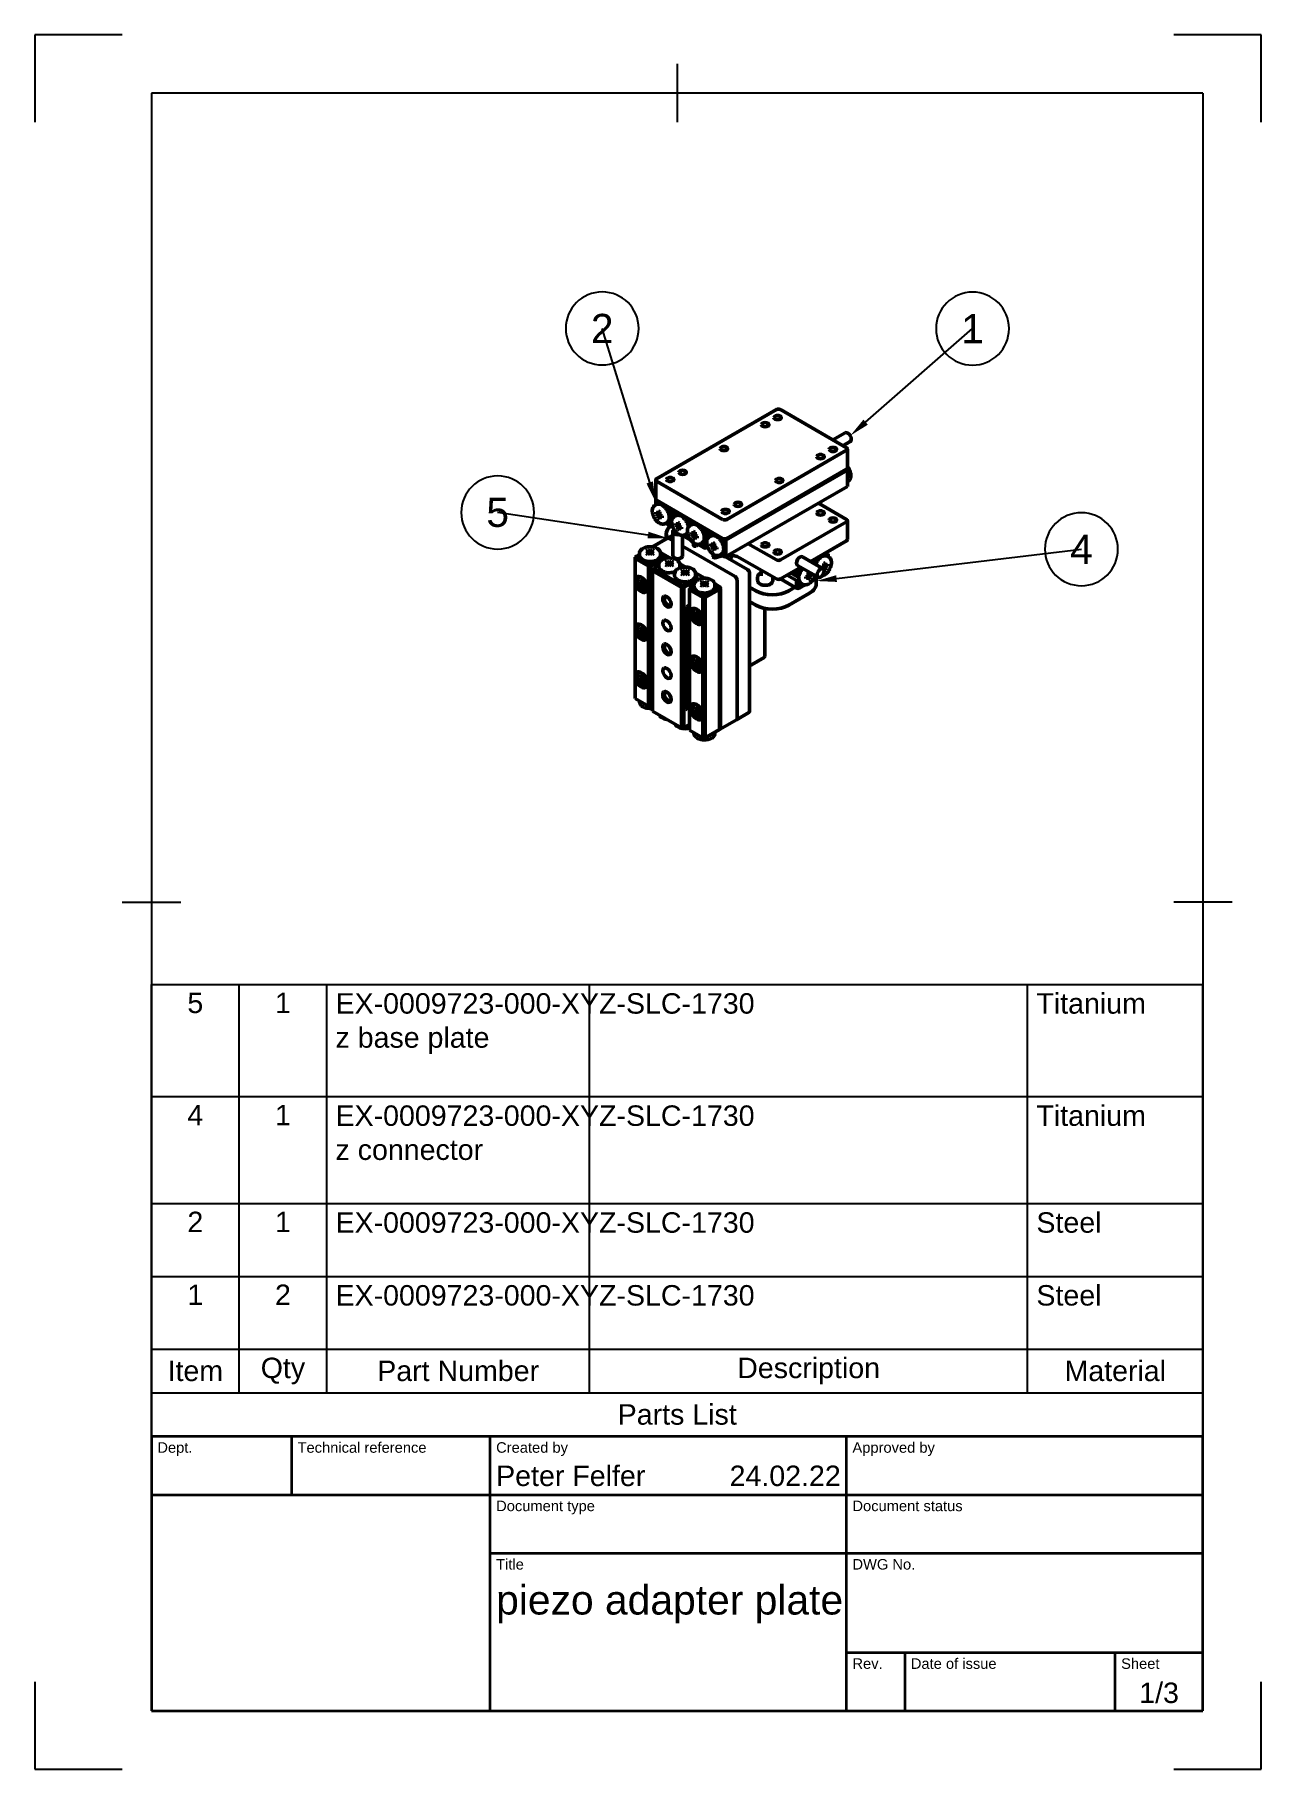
# Model space of a CAD drawing. Header units: millimetres. Extents: x 0 to 210, y 0 to 297.
import ezdxf
from ezdxf import colors
from ezdxf.entities.mleader import LeaderData, LeaderLine
from ezdxf.enums import TextEntityAlignment as Align
from ezdxf.math import Vec2, Vec3

# ---------------------------------------------------------------- set-up
doc = ezdxf.new("R2010")
doc.units = ezdxf.units.MM
doc.header["$LTSCALE"] = 0.75
for name, color, linetype, lineweight in [('Balloons', 7, 'Continuous', 25), ('Border', 7, 'Continuous', 25), ('Parts Lists', 7, 'Continuous', 25), ('TitleBlock', 7, 'Continuous', 35), ('Visible', 7, 'Continuous', 50)]:
    doc.layers.add(name, color=color, linetype=linetype, lineweight=lineweight)
doc.styles.add('FusionTitle', font='arial.ttf')
doc.styles.get("Standard").update_dxf_attribs({"font": 'arial.ttf'})

# ---------------------------------------------------------------- blocks, each defined once
blk = doc.blocks.new('ISO_TITLEBLOCK')
at = {"layer": 'TitleBlock'}
for p, q in [((0, 47), (-180, 47)), ((-180, 47), (-180, 0)), ((-156, 37), (-156, 47)), ((-122, 0), (-122, 47)), ((-61, 0), (-61, 47)), ((0, 0), (0, 47)), ((-180, 37), (0, 37)), ((-122, 27), (0, 27)), ((-61, 10), (0, 10)), ((-51, 0), (-51, 10)), ((-15, 0), (-15, 10)), ((-180, 0), (0, 0))]:
    blk.add_line(p, q, dxfattribs=at)
at = {"layer": 'TitleBlock', "style": 'FusionTitle'}
for s, p in [('Dept.', (-179, 46)), ('Technical reference', (-155, 46)), ('Created by', (-121, 46)), ('Approved by', (-60, 46)), ('Document type', (-121, 36)), ('Document status', (-60, 36)), ('Title', (-121, 26)), ('DWG No.', (-60, 26)), ('Rev.', (-60, 9)), ('Date of issue', (-50, 9)), ('Sheet', (-14, 9))]:
    blk.add_text(s, height=1.8, dxfattribs=at).set_placement(p, align=Align.TOP_LEFT)
for tag, height, p in [('DEPT', 3.5, (-179, 42)), ('TECHNICAL_REFERENCE', 3.5, (-155, 42)), ('CREATED_BY', 3.5, (-121, 42)), ('APPROVED_BY', 3.5, (-60, 42)), ('DOCUMENT_TYPE', 3.5, (-121, 32)), ('DOCUMENT_STATUS', 3.5, (-60, 32)), ('TITLE_1', 5, (-121, 21.5)), ('TITLE_2', 5, (-121, 14)), ('TITLE_3', 5, (-121, 6.5)), ('DATE_OF_ISSUE', 3.5, (-50, 5))]:
    blk.add_attdef(tag, text='', height=height, dxfattribs=at).set_placement(p, align=Align.TOP_LEFT)
for tag, p in [('CREATED_DATE', (-62, 42)), ('APPROVED_DATE', (-0.99, 42))]:
    blk.add_attdef(tag, text='', height=3.5, dxfattribs=at).set_placement(p, align=Align.TOP_RIGHT)
for tag, height, p in [('DRAWING_NUMBER', 5, (-30.5, 19.75)), ('REV', 3.5, (-56, 4.85)), ('SHEET', 3.5, (-7.5, 4.85))]:
    blk.add_attdef(tag, text='', height=height, dxfattribs=at).set_placement(p, align=Align.TOP_CENTER)
blk = doc.blocks.new('ISO_A4(P)_SHEET')
at = {"layer": 'Border'}
for p, q in [((110, 292), (110, 282)), ((200, 287), (20, 287)), ((20, 287), (20, 10)), ((200, 287), (200, 10)), ((15, 148.5), (25, 148.5)), ((205, 148.5), (195, 148.5)), ((20, 10), (200, 10))]:
    blk.add_line(p, q, dxfattribs=at)
at = {"layer": 'Defpoints'}
for p, q in [((15, 297), (0, 297)), ((0, 297), (0, 282)), ((210, 297), (195, 297)), ((210, 282), (210, 297)), ((0, 15), (0, 0)), ((210, 0), (210, 15)), ((0, 0), (15, 0)), ((195, 0), (210, 0))]:
    blk.add_line(p, q, dxfattribs=at)
blk = doc.blocks.new('*T4')
at = {"layer": 'Parts Lists', "color": 0, "linetype": 'ByBlock', "lineweight": -2, "transparency": 16777216}
for p, q in [((0, 77.382515), (180, 77.382515)), ((0, 0), (0, 77.382515)), ((15, 7.466667), (15, 77.382515)), ((30, 7.466667), (30, 77.382515)), ((75, 7.466667), (75, 77.382515)), ((150, 7.466667), (150, 77.382515)), ((180, 0), (180, 77.382515)), ((0, 58.170146), (180, 58.170146)), ((0, 39.872169), (180, 39.872169)), ((0, 27.402751), (180, 27.402751)), ((0, 14.933333), (180, 14.933333)), ((0, 7.466667), (180, 7.466667)), ((0, 0), (180, 0))]:
    blk.add_line(p, q, dxfattribs=at)
at = {"layer": 'Parts Lists', "color": 0, "transparency": 16777216, "char_height": 3.5}
for s, insert, width, attachment_point in [('5', (7.5, 75.982515), 12.2, 2), ('1', (22.5, 75.982515), 12.2, 2), ('EX-0009723-000-XYZ-SLC-1730 z base plate', (31.5, 75.882515), 42, 1), ('Titanium', (151.5, 75.882515), 27, 1), ('4', (7.5, 56.770146), 12.2, 2), ('1', (22.5, 56.770146), 12.2, 2), ('EX-0009723-000-XYZ-SLC-1730 z connector', (31.5, 56.670146), 42, 1), ('Titanium', (151.5, 56.670146), 27, 1), ('2', (7.5, 38.472169), 12.2, 2), ('1', (22.5, 38.472169), 12.2, 2), ('EX-0009723-000-XYZ-SLC-1730', (31.5, 38.372169), 42, 1), ('Steel', (151.5, 38.372169), 27, 1), ('1', (7.5, 26.002751), 12.2, 2), ('2', (22.5, 26.002751), 12.2, 2), ('EX-0009723-000-XYZ-SLC-1730', (31.5, 25.902751), 42, 1), ('Steel', (151.5, 25.902751), 27, 1), ('Item', (7.5, 11.2), 12.2, 5), ('Qty', (22.5, 11.2), 12.2, 5), ('Part Number', (52.5, 11.2), 42.2, 5), ('Description', (112.5, 11.2), 72.2, 5), ('Material', (165, 11.2), 27.2, 5), ('Parts List', (90, 3.733333), 177.2, 5)]:
    blk.add_mtext(s, dxfattribs=dict(at, insert=insert, width=width, attachment_point=attachment_point))
blk = doc.blocks.new('*B6')
at = {"transparency": 16777216}
for start, end in [(90, 270), (270, 90)]:
    blk.add_arc((0, 0), 6.25, start, end, dxfattribs=at)
at = {"transparency": 16777216, "insert": (0, 0), "char_height": 5, "attachment_point": 5}
blk.add_mtext('4', dxfattribs=at)
blk = doc.blocks.new('*B7')
at = {"transparency": 16777216}
for start, end in [(90, 270), (270, 90)]:
    blk.add_arc((0, 0), 6.25, start, end, dxfattribs=at)
at = {"transparency": 16777216, "insert": (0, 0), "char_height": 5, "attachment_point": 5}
blk.add_mtext('1', dxfattribs=at)
blk = doc.blocks.new('*B8')
at = {"transparency": 16777216}
for start, end in [(90, 270), (270, 90)]:
    blk.add_arc((0, 0), 6.25, start, end, dxfattribs=at)
at = {"transparency": 16777216, "insert": (0, 0), "char_height": 5, "attachment_point": 5}
blk.add_mtext('5', dxfattribs=at)
blk = doc.blocks.new('*B9')
at = {"transparency": 16777216}
for start, end in [(90, 270), (270, 90)]:
    blk.add_arc((0, 0), 6.25, start, end, dxfattribs=at)
at = {"transparency": 16777216, "insert": (0, 0), "char_height": 5, "attachment_point": 5}
blk.add_mtext('2', dxfattribs=at)

msp = doc.modelspace()

# ---------------------------------------------------------------- linework, layer by layer
at = {"layer": 'Visible', "extrusion": (0, 0.816497, 0.57735)}
for p, q in [((106.47, 220.96), (126.98, 232.8)), ((127.68, 232.8), (139, 226.27)), ((138.78, 228.84), (136.66, 227.61)), ((139, 225.86), (118.49, 214.02)), ((139.63, 227.37), (138.36, 226.63)), ((139.14, 226.06), (139.14, 222.8)), ((106.32, 220.75), (106.32, 217.49)), ((117.78, 214.02), (106.47, 220.55)), ((118.35, 210.43), (139.14, 222.43)), ((118.49, 210.75), (139, 222.59)), ((139.03, 222.61), (139.14, 222.43)), ((139.11, 222.69), (139.14, 222.67)), ((139.14, 222.67), (139.14, 222.43)), ((139.14, 222.43), (139.14, 219.65)), ((139.3, 220.6), (139.14, 220.51)), ((106.32, 217.48), (106.32, 216.5)), ((106.36, 217.38), (106.33, 217.37)), ((106.33, 217.12), (106.33, 217.37)), ((106.44, 217.31), (106.33, 217.12)), ((106.33, 216.5), (106.33, 217.12)), ((108.59, 215.81), (106.33, 217.12)), ((106.47, 217.28), (117.78, 210.75)), ((139.14, 219.65), (118.35, 207.65)), ((106.17, 216.41), (106.38, 216.54)), ((106.36, 214.9), (106.36, 215.22)), ((106.36, 215.22), (106.75, 215)), ((106.65, 215.06), (106.36, 214.9)), ((106.75, 214.67), (106.36, 214.9)), ((106.75, 215), (106.75, 215.45)), ((106.75, 215.45), (107.04, 215.28)), ((107.04, 215.16), (106.75, 215)), ((107.04, 214.83), (106.75, 214.67)), ((106.75, 214.22), (106.75, 214.67)), ((106.75, 214.22), (107.04, 214.39)), ((107.04, 214.06), (106.75, 214.22)), ((106.82, 215.04), (107.04, 214.92)), ((107.04, 215.28), (107.04, 214.83)), ((107.04, 214.83), (107.42, 214.61)), ((107.32, 214.67), (107.04, 214.51)), ((107.04, 214.51), (107.04, 214.06)), ((107.42, 214.28), (107.04, 214.51)), ((107.11, 214.79), (107.11, 214.55)), ((107.42, 214.61), (107.42, 214.28)), ((108.59, 215.81), (108.7, 216)), ((108.59, 214.72), (108.59, 215.81)), ((109.02, 215.81), (108.59, 215.81)), ((108.59, 213.04), (108.59, 214.01)), ((108.6, 214.68), (109.02, 214.93)), ((109.02, 213.93), (108.62, 214.16)), ((108.63, 214.46), (110, 215.25)), ((109.02, 214.93), (109.02, 215.81)), ((109.79, 215.37), (109.02, 214.93)), ((109.02, 213.93), (109.11, 213.98)), ((109.02, 213.04), (109.02, 213.93)), ((109.5, 214.5), (109.71, 214.62)), ((109.86, 215.16), (109.65, 214.79)), ((109.86, 215.16), (109.65, 215.04)), ((109.65, 214.79), (109.65, 215.04)), ((109.65, 214.79), (109.85, 214.68)), ((109.65, 214.59), (109.65, 214.79)), ((110.01, 215.24), (109.86, 215.16)), ((109.86, 215.16), (114.81, 212.3)), ((139, 214.02), (134.19, 216.79)), ((107.97, 213.3), (108.18, 213.42)), ((108.06, 213.35), (108.59, 213.04)), ((108.13, 211.57), (108.13, 210.65)), ((108.34, 210.78), (109.23, 211.29)), ((108.8, 212.92), (108.59, 213.04)), ((108.59, 213.04), (109.02, 213.04)), ((108.8, 212.92), (109.02, 213.04)), ((109.02, 213.04), (109.11, 213.09)), ((109.23, 211.86), (109.23, 207.77)), ((109.69, 212.98), (109.69, 213.3)), ((109.69, 213.3), (110.08, 213.08)), ((109.97, 213.14), (109.69, 212.98)), ((110.08, 212.75), (109.69, 212.98)), ((110.08, 213.08), (110.08, 213.53)), ((110.08, 213.53), (110.36, 213.37)), ((110.08, 213.08), (110.36, 213.24)), ((110.36, 212.92), (110.08, 212.75)), ((110.08, 212.3), (110.08, 212.75)), ((110.36, 212.47), (110.08, 212.3)), ((110.36, 212.14), (110.08, 212.3)), ((110.15, 213.12), (110.36, 213)), ((110.36, 213.37), (110.36, 212.92)), ((110.36, 212.92), (110.75, 212.69)), ((110.64, 212.75), (110.36, 212.59)), ((110.75, 212.37), (110.36, 212.59)), ((110.36, 212.59), (110.36, 212.14)), ((110.43, 212.88), (110.43, 212.63)), ((110.75, 212.69), (110.75, 212.37)), ((110.93, 211.27), (110.93, 207.77)), ((112.31, 210.48), (110.94, 211.27)), ((111.3, 211.38), (111.51, 211.5)), ((111.56, 213.69), (112.54, 213.13)), ((112.18, 212.94), (112.39, 213.07)), ((112.38, 211.43), (112.38, 211.75)), ((112.38, 211.75), (112.76, 211.53)), ((112.66, 211.59), (112.38, 211.43)), ((112.76, 211.2), (112.38, 211.43)), ((112.76, 211.53), (112.76, 211.98)), ((112.76, 211.98), (113.05, 211.81)), ((113.05, 211.69), (112.76, 211.53)), ((113.05, 211.37), (112.76, 211.2)), ((112.76, 210.75), (112.76, 211.2)), ((113.05, 210.92), (112.76, 210.75)), ((112.83, 211.57), (113.05, 211.45)), ((113.05, 211.81), (113.05, 211.37)), ((113.05, 211.37), (113.44, 211.14)), ((113.33, 211.2), (113.05, 211.04)), ((113.44, 210.81), (113.05, 211.04)), ((113.05, 211.04), (113.05, 210.59)), ((113.12, 211.32), (113.12, 211.08)), ((113.44, 211.14), (113.44, 210.81)), ((114.25, 212.14), (114.6, 211.94)), ((114.6, 211.94), (114.81, 212.3)), ((114.6, 211.94), (114.6, 211.25)), ((115.03, 211.94), (114.6, 211.94)), ((115.03, 211.46), (114.61, 211.21)), ((115.66, 211.58), (114.64, 210.99)), ((114.81, 212.3), (114.96, 212.39)), ((115.03, 211.94), (114.81, 212.3)), ((115.38, 212.14), (115.03, 211.94)), ((115.03, 211.46), (115.03, 211.94)), ((115.03, 211.46), (115.66, 211.82)), ((115.51, 211.03), (115.72, 211.15)), ((115.66, 211.98), (115.66, 211.73)), ((115.66, 211.73), (115.77, 211.92)), ((115.66, 211.12), (115.66, 211.73)), ((115.66, 211.73), (117.93, 210.43)), ((127.68, 207.08), (139, 213.61)), ((139.14, 213.81), (139.14, 210.55)), ((103.01, 207.69), (103.54, 208)), ((103.54, 208.18), (103.54, 207.94)), ((104.67, 208.61), (104.95, 208.77)), ((105.06, 208.39), (104.67, 208.61)), ((104.67, 208.16), (105.06, 208.39)), ((104.95, 208), (104.67, 208.16)), ((104.95, 208.77), (105.34, 208.55)), ((104.95, 208.45), (104.95, 208.77)), ((105.34, 208.22), (104.95, 208)), ((105.06, 208.06), (105.06, 208.39)), ((105.27, 208.18), (105.06, 208.3)), ((105.34, 208.55), (105.73, 208.77)), ((105.34, 208.22), (105.34, 208.55)), ((105.73, 208), (105.34, 208.22)), ((105.62, 208.3), (105.41, 208.18)), ((106.01, 208.61), (105.62, 208.39)), ((105.62, 208.39), (106.01, 208.16)), ((105.62, 208.06), (105.62, 208.39)), ((105.73, 208.77), (106.01, 208.61)), ((105.73, 208.45), (105.73, 208.77)), ((106.01, 208.16), (105.73, 208)), ((108.34, 210.78), (105.77, 209.29)), ((107.12, 208.33), (108.73, 207.41)), ((107.14, 208.18), (107.14, 207.94)), ((107.67, 207.77), (107.14, 208.08)), ((109.23, 210.39), (108.59, 210.75)), ((109.23, 210.39), (108.59, 210.75)), ((119.91, 204.22), (110.93, 209.41)), ((119.91, 204.22), (110.93, 209.41)), ((113.05, 210.59), (112.76, 210.75)), ((112.77, 209.55), (112.77, 210.03)), ((113.65, 209.71), (113.19, 209.45)), ((114.6, 209.16), (113.63, 209.72)), ((113.98, 209.83), (114.19, 209.95)), ((114.6, 210.54), (114.6, 209.16)), ((114.81, 209.04), (114.6, 209.16)), ((115.03, 209.16), (114.6, 209.16)), ((115.03, 210.46), (114.63, 210.69)), ((114.81, 209.04), (115.03, 209.16)), ((115.12, 210.51), (115.03, 210.46)), ((115.03, 210.46), (115.03, 209.16)), ((115.03, 209.16), (115.23, 209.28)), ((115.7, 209.51), (115.7, 209.83)), ((115.7, 209.83), (116.09, 209.61)), ((115.98, 209.67), (115.7, 209.51)), ((116.09, 209.28), (115.7, 209.51)), ((116.09, 209.61), (116.09, 210.06)), ((116.09, 210.06), (116.37, 209.89)), ((116.37, 209.77), (116.09, 209.61)), ((116.37, 209.45), (116.09, 209.28)), ((116.09, 208.83), (116.09, 209.28)), ((116.37, 209), (116.09, 208.83)), ((116.37, 208.67), (116.09, 208.83)), ((116.16, 209.65), (116.37, 209.53)), ((116.16, 207.59), (116.16, 208.06)), ((116.37, 209.89), (116.37, 209.45)), ((116.37, 209.45), (116.76, 209.22)), ((116.37, 209.12), (116.65, 209.28)), ((116.76, 208.89), (116.37, 209.12)), ((116.37, 209.12), (116.37, 208.67)), ((116.44, 209.41), (116.44, 209.16)), ((116.76, 209.22), (116.76, 208.89)), ((117.31, 207.91), (117.52, 208.03)), ((117.93, 207.65), (117.39, 207.96)), ((118.07, 210.67), (117.93, 210.43)), ((117.93, 210.43), (118.35, 210.43)), ((117.93, 209.33), (117.93, 210.43)), ((117.93, 207.65), (117.93, 208.62)), ((118.35, 210.43), (118.21, 210.67)), ((118.35, 207.65), (118.35, 210.43)), ((122.17, 209.85), (126.98, 207.08)), ((132.85, 206.79), (139, 210.34)), ((132.99, 206.71), (135.6, 208.22)), ((135.6, 208.22), (135.46, 208.3)), ((135.82, 208.1), (135.6, 208.22)), ((135.82, 207.85), (135.6, 208.22)), ((135.82, 208.1), (135.82, 207.85)), ((102.79, 207.57), (103.01, 207.69)), ((102.79, 207.32), (103.01, 207.69)), ((102.79, 207.57), (102.79, 207.32)), ((102.79, 207.32), (102.79, 183.32)), ((102.79, 207.32), (105.06, 206.02)), ((103.01, 207.69), (105.27, 206.38)), ((105.06, 206.02), (105.27, 206.38)), ((105.06, 206.02), (105.06, 182.01)), ((105.06, 206.02), (105.48, 206.02)), ((105.27, 206.38), (106.22, 206.93)), ((105.27, 206.38), (105.48, 206.02)), ((105.48, 206.02), (106.25, 206.46)), ((105.48, 206.02), (105.48, 182.01)), ((105.76, 205.2), (105.98, 205.57)), ((105.98, 205.57), (105.76, 205.45)), ((105.76, 205.45), (105.76, 205.2)), ((110.71, 202.34), (105.76, 205.2)), ((105.76, 205.2), (105.76, 181.2)), ((106.86, 206.08), (105.98, 205.57)), ((105.98, 205.57), (110.93, 202.71)), ((106.25, 206.46), (106.25, 206.94)), ((106.25, 206.46), (106.25, 205.73)), ((106.46, 205.85), (106.46, 207.03)), ((106.72, 207.19), (107.11, 206.96)), ((106.84, 207.29), (107.67, 207.77)), ((106.86, 206.26), (106.86, 206.02)), ((107.11, 206.96), (107.89, 207.41)), ((107.11, 206.86), (107.11, 206.96)), ((107.67, 207.77), (107.89, 207.65)), ((107.89, 207.41), (107.67, 207.77)), ((107.89, 207.41), (107.89, 207.65)), ((107.89, 207.3), (107.89, 207.41)), ((107.99, 206.69), (108.27, 206.86)), ((108.38, 206.47), (107.99, 206.69)), ((107.99, 206.24), (108.38, 206.47)), ((108.27, 206.08), (107.99, 206.24)), ((108.27, 206.86), (108.66, 206.63)), ((108.27, 206.53), (108.27, 206.86)), ((108.66, 206.3), (108.27, 206.08)), ((108.38, 206.14), (108.38, 206.47)), ((108.59, 206.26), (108.38, 206.39)), ((108.66, 206.63), (109.05, 206.86)), ((108.66, 206.63), (108.66, 206.3)), ((109.05, 206.08), (108.66, 206.3)), ((108.95, 206.39), (108.73, 206.26)), ((109.34, 206.69), (108.95, 206.47)), ((108.95, 206.47), (109.34, 206.24)), ((108.95, 206.14), (108.95, 206.47)), ((109.05, 206.86), (109.34, 206.69)), ((109.05, 206.53), (109.05, 206.86)), ((109.34, 206.24), (109.05, 206.08)), ((110.51, 205.73), (110.42, 205.78)), ((110.45, 206.42), (111.42, 205.86)), ((110.46, 206.26), (110.46, 206.02)), ((110.68, 205.14), (110.96, 205.3)), ((111.07, 204.92), (110.68, 205.14)), ((110.96, 205.3), (111.35, 205.08)), ((110.96, 204.98), (110.96, 205.3)), ((111.35, 205.08), (111.74, 205.3)), ((111.35, 204.75), (111.35, 205.08)), ((112.02, 205.14), (111.63, 204.92)), ((111.74, 205.3), (112.02, 205.14)), ((111.74, 204.98), (111.74, 205.3)), ((116.82, 207.52), (117.75, 207.75)), ((118.35, 207.65), (117.93, 207.65)), ((117.93, 207.65), (118.14, 207.53)), ((118.14, 207.53), (118.35, 207.65)), ((118.28, 207.61), (122.03, 205.45)), ((119.3, 207.86), (119.3, 207.61)), ((120.68, 207.45), (126.98, 203.81)), ((124.35, 205.33), (124.35, 204.34)), ((127.68, 203.81), (131.15, 205.81)), ((129.67, 204.96), (130.44, 204.52)), ((130.44, 205), (130.09, 205.2)), ((130.65, 205.36), (130.44, 205)), ((130.87, 205), (130.44, 205)), ((130.44, 205), (130.44, 204.52)), ((130.51, 205.45), (130.65, 205.36)), ((134.12, 204.1), (130.58, 206.14)), ((130.65, 205.36), (131.29, 205.73)), ((130.65, 205.36), (130.87, 205)), ((130.87, 205), (131.22, 205.2)), ((130.87, 204.31), (130.87, 205)), ((134.97, 205.57), (131.43, 207.61)), ((132.42, 204.87), (132.6, 204.98)), ((133.41, 206.47), (133.9, 206.75)), ((134.72, 205.75), (135.11, 205.98)), ((134.72, 205.71), (134.72, 205.75)), ((134.83, 205.81), (135.11, 205.65)), ((135.11, 205.65), (134.97, 205.57)), ((135.04, 205.69), (135.04, 205.94)), ((135.11, 206.43), (135.39, 206.59)), ((135.11, 205.98), (135.11, 206.43)), ((135.11, 206.3), (135.39, 206.14)), ((135.11, 206.06), (135.32, 206.18)), ((135.11, 205.98), (135.39, 205.81)), ((135.11, 205.39), (135.11, 205.65)), ((135.11, 205.53), (135.39, 205.36)), ((135.39, 205.36), (135.14, 205.22)), ((135.39, 206.59), (135.39, 206.14)), ((135.39, 206.14), (135.78, 206.36)), ((135.78, 206.04), (135.39, 205.81)), ((135.39, 205.81), (135.39, 205.36)), ((135.5, 206.2), (135.78, 206.04)), ((135.62, 207.74), (135.82, 207.85)), ((135.97, 207.56), (135.76, 207.68)), ((135.78, 206.36), (135.78, 206.04)), ((135.82, 207.85), (135.82, 207.65)), ((103.53, 203.31), (103.59, 203.66)), ((104.39, 203.42), (103.53, 203.31)), ((103.87, 203.05), (103.53, 203.31)), ((103.58, 204.22), (103.56, 204.2)), ((103.59, 203.66), (103.93, 203.4)), ((103.87, 202.57), (104.38, 203.09)), ((103.87, 202.57), (103.93, 202.92)), ((104.2, 202.3), (103.87, 202.57)), ((104.01, 203.42), (104.08, 203.77)), ((104.08, 203.77), (104.41, 203.51)), ((104.26, 202.65), (104.2, 202.3)), ((104.41, 203.51), (104.35, 203.16)), ((104.68, 202.41), (104.35, 202.67)), ((104.41, 203.02), (104.74, 202.76)), ((104.74, 202.76), (104.68, 202.41)), ((104.88, 201.96), (104.86, 201.95)), ((105.59, 202.57), (105.76, 202.67)), ((105.73, 202.49), (105.59, 202.57)), ((105.59, 202.57), (105.59, 185.01)), ((105.76, 202.51), (105.73, 202.49)), ((105.73, 202.49), (105.73, 184.93)), ((109.55, 204.71), (109.55, 204.47)), ((110.68, 204.69), (111.07, 204.92)), ((110.96, 204.53), (110.68, 204.69)), ((110.93, 202.71), (110.71, 202.34)), ((110.71, 178.34), (110.71, 202.34)), ((110.71, 202.34), (111.14, 202.34)), ((110.93, 202.71), (112.23, 203.46)), ((111.14, 202.34), (110.93, 202.71)), ((111.35, 204.75), (110.96, 204.53)), ((111.07, 204.59), (111.07, 204.92)), ((111.28, 204.71), (111.07, 204.83)), ((112.26, 202.99), (111.14, 202.34)), ((111.14, 202.34), (111.14, 178.34)), ((111.74, 204.53), (111.35, 204.75)), ((111.63, 204.83), (111.42, 204.71)), ((111.63, 204.92), (112.02, 204.69)), ((111.63, 204.59), (111.63, 204.92)), ((112.02, 204.69), (111.74, 204.53)), ((112.13, 201.93), (112.34, 202.3)), ((112.34, 202.3), (112.13, 202.18)), ((112.13, 202.18), (112.13, 201.93)), ((112.26, 203.47), (112.26, 202.99)), ((112.26, 202.26), (112.26, 202.99)), ((112.34, 202.3), (112.87, 202.61)), ((114.6, 201), (112.34, 202.3)), ((112.47, 203.57), (112.47, 202.38)), ((113.13, 203.49), (112.73, 203.72)), ((112.85, 203.82), (113.33, 204.1)), ((112.87, 202.79), (112.87, 202.55)), ((113.33, 204.1), (113.11, 204.23)), ((113.54, 203.73), (113.13, 203.49)), ((113.13, 203.49), (113.13, 203.39)), ((113.14, 204.86), (114.74, 203.94)), ((113.15, 204.71), (113.15, 204.47)), ((113.54, 203.98), (113.33, 204.1)), ((113.33, 204.1), (113.54, 203.73)), ((113.54, 203.73), (113.54, 203.98)), ((113.54, 203.69), (113.54, 203.73)), ((114, 203.22), (114.28, 203.38)), ((114.39, 203), (114, 203.22)), ((114, 202.77), (114.39, 203)), ((114.28, 202.61), (114, 202.77)), ((114.28, 203.38), (114.67, 203.16)), ((114.28, 203.06), (114.28, 203.38)), ((114.67, 202.83), (114.28, 202.61)), ((114.39, 202.67), (114.39, 203)), ((114.6, 202.79), (114.39, 202.91)), ((114.67, 203.16), (115.06, 203.38)), ((114.67, 202.83), (114.67, 203.16)), ((115.06, 202.61), (114.67, 202.83)), ((114.96, 202.91), (114.74, 202.79)), ((114.81, 200.63), (117.22, 202.02)), ((115.34, 203.22), (114.96, 203)), ((114.96, 203), (115.34, 202.77)), ((114.96, 202.67), (114.96, 203)), ((115.06, 203.38), (115.34, 203.22)), ((115.06, 203.06), (115.06, 203.38)), ((115.34, 202.77), (115.06, 202.61)), ((116.17, 201.9), (117.01, 202.38)), ((116.46, 202.95), (117.08, 202.59)), ((116.47, 202.79), (116.47, 202.55)), ((116.47, 202.69), (117.01, 202.38)), ((117.01, 202.38), (117.22, 202.02)), ((117.22, 202.26), (117.01, 202.38)), ((117.22, 202.02), (117.22, 202.26)), ((117.22, 202.02), (117.22, 178.01)), ((117.43, 201.98), (117.43, 178.3)), ((120.26, 179.93), (120.26, 203.61)), ((120.26, 179.93), (120.26, 203.61)), ((122.38, 204.83), (122.38, 181.16)), ((122.38, 202.38), (123.44, 201.77)), ((123.77, 204.18), (123.77, 203.53)), ((125.78, 204.5), (125.78, 204.34)), ((126.37, 204.16), (126.37, 203.53)), ((127.68, 203.81), (130.44, 202.22)), ((130.44, 203.52), (128.81, 204.46)), ((129.1, 201.77), (130.16, 202.38)), ((130.83, 204.05), (129.46, 204.84)), ((130.86, 204.27), (130.44, 204.52)), ((130.44, 203.52), (130.84, 203.75)), ((130.44, 203.52), (130.44, 202.22)), ((130.44, 202.22), (130.65, 202.1)), ((130.44, 202.22), (130.87, 202.22)), ((130.87, 202.22), (130.65, 202.1)), ((130.87, 202.22), (130.87, 203.6)), ((131.84, 202.78), (130.87, 202.22)), ((131.49, 202.89), (131.27, 203.01)), ((132.03, 204.2), (132.42, 204.43)), ((132.03, 203.87), (132.03, 204.2)), ((132.42, 204.1), (132.03, 203.87)), ((132.14, 204.26), (132.42, 204.1)), ((132.35, 204.14), (132.35, 204.38)), ((132.42, 204.43), (132.42, 204.87)), ((132.42, 204.75), (132.7, 204.59)), ((132.42, 204.51), (132.63, 204.63)), ((132.42, 204.43), (132.7, 204.26)), ((132.42, 203.65), (132.42, 204.1)), ((132.42, 203.98), (132.7, 203.81)), ((132.7, 203.81), (132.42, 203.65)), ((132.7, 204.91), (132.7, 204.59)), ((132.7, 204.59), (132.99, 204.75)), ((133.09, 204.49), (132.7, 204.26)), ((132.7, 204.26), (132.7, 203.81)), ((132.81, 204.65), (133.09, 204.49)), ((133.09, 204.69), (133.09, 204.49)), ((134.12, 204.1), (133.16, 203.54)), ((133.81, 203.92), (133.81, 203)), ((111.6, 199.1), (112.13, 199.4)), ((111.74, 199.02), (111.6, 199.1)), ((111.6, 199.1), (111.6, 181.54)), ((112.13, 199.24), (111.74, 199.02)), ((111.74, 199.02), (111.74, 181.46)), ((112.13, 201.93), (114.39, 200.63)), ((112.13, 177.93), (112.13, 201.93)), ((114.6, 201), (114.39, 200.63)), ((114.39, 176.62), (114.39, 200.63)), ((114.39, 200.63), (114.81, 200.63)), ((114.6, 201), (115.55, 201.54)), ((114.81, 200.63), (114.6, 201)), ((114.81, 176.62), (114.81, 200.63)), ((123.44, 199.32), (122.38, 199.93)), ((132.63, 201.36), (129.1, 199.32)), ((103.58, 196.05), (103.56, 196.04)), ((113.01, 197.84), (113.07, 198.19)), ((113.87, 197.95), (113.01, 197.84)), ((113.34, 197.58), (113.01, 197.84)), ((113.05, 198.75), (113.03, 198.73)), ((113.07, 198.19), (113.4, 197.93)), ((113.34, 197.1), (113.86, 197.62)), ((113.34, 197.1), (113.4, 197.44)), ((113.67, 196.83), (113.34, 197.1)), ((113.49, 197.95), (113.55, 198.3)), ((113.55, 198.3), (113.88, 198.04)), ((113.74, 197.18), (113.67, 196.83)), ((113.88, 198.04), (113.82, 197.69)), ((114.16, 196.94), (113.82, 197.2)), ((113.88, 197.55), (114.22, 197.29)), ((114.22, 197.29), (114.16, 196.94)), ((114.35, 196.49), (114.33, 196.48)), ((125, 198.76), (125, 190.54)), ((103.53, 195.15), (103.59, 195.5)), ((104.39, 195.26), (103.53, 195.15)), ((103.87, 194.89), (103.53, 195.15)), ((103.59, 195.5), (103.93, 195.24)), ((103.87, 194.4), (104.38, 194.92)), ((103.87, 194.4), (103.93, 194.75)), ((104.2, 194.14), (103.87, 194.4)), ((104.01, 195.26), (104.08, 195.61)), ((104.08, 195.61), (104.41, 195.34)), ((104.26, 194.49), (104.2, 194.14)), ((104.41, 195.34), (104.35, 194.99)), ((104.68, 194.24), (104.35, 194.51)), ((104.41, 194.86), (104.74, 194.6)), ((104.74, 194.6), (104.68, 194.24)), ((104.88, 193.8), (104.86, 193.79)), ((113.05, 190.58), (113.03, 190.57)), ((113.49, 189.79), (113.55, 190.14)), ((113.55, 190.14), (113.88, 189.87)), ((124.86, 190.34), (122.73, 189.12)), ((103.53, 186.98), (103.59, 187.33)), ((103.58, 187.89), (103.56, 187.87)), ((103.59, 187.33), (103.93, 187.07)), ((104.01, 187.09), (104.08, 187.44)), ((104.08, 187.44), (104.41, 187.18)), ((104.41, 187.18), (104.35, 186.83)), ((113.01, 189.68), (113.07, 190.03)), ((113.87, 189.79), (113.01, 189.68)), ((113.34, 189.42), (113.01, 189.68)), ((113.07, 190.03), (113.4, 189.77)), ((113.34, 188.93), (113.86, 189.45)), ((113.34, 188.93), (113.4, 189.28)), ((113.67, 188.67), (113.34, 188.93)), ((113.74, 189.02), (113.67, 188.67)), ((113.88, 189.87), (113.82, 189.52)), ((114.16, 188.77), (113.82, 189.04)), ((113.88, 189.39), (114.22, 189.12)), ((114.22, 189.12), (114.16, 188.77)), ((114.35, 188.33), (114.33, 188.32)), ((104.39, 187.09), (103.53, 186.98)), ((103.87, 186.72), (103.53, 186.98)), ((103.87, 186.24), (104.38, 186.76)), ((103.87, 186.24), (103.93, 186.59)), ((104.2, 185.97), (103.87, 186.24)), ((104.26, 186.32), (104.2, 185.97)), ((104.68, 186.08), (104.35, 186.34)), ((104.41, 186.69), (104.74, 186.43)), ((104.74, 186.43), (104.68, 186.08)), ((104.88, 185.63), (104.86, 185.62)), ((105.59, 185.01), (105.73, 184.93)), ((105.73, 184.93), (105.76, 184.95)), ((105.06, 182.01), (102.79, 183.32)), ((103.54, 182.79), (103.54, 182.89)), ((105.48, 182.01), (105.06, 182.01)), ((105.06, 182.01), (105.27, 181.89)), ((105.27, 181.89), (105.48, 182.01)), ((105.48, 182.01), (105.76, 182.18)), ((105.76, 181.2), (110.71, 178.34)), ((111.6, 181.54), (111.74, 181.46)), ((111.74, 181.46), (112.13, 181.69)), ((113.01, 181.51), (113.07, 181.86)), ((113.87, 181.62), (113.01, 181.51)), ((113.34, 181.25), (113.01, 181.51)), ((113.05, 182.42), (113.03, 182.4)), ((113.07, 181.86), (113.4, 181.6)), ((113.34, 180.77), (113.86, 181.29)), ((113.49, 181.62), (113.55, 181.97)), ((113.55, 181.97), (113.88, 181.71)), ((113.88, 181.71), (113.82, 181.36)), ((113.88, 181.22), (114.22, 180.96)), ((111.14, 178.34), (110.71, 178.34)), ((110.93, 178.22), (110.71, 178.34)), ((111.14, 178.34), (110.93, 178.22)), ((112.13, 178.91), (111.14, 178.34)), ((113.34, 180.77), (113.4, 181.11)), ((113.67, 180.5), (113.34, 180.77)), ((113.74, 180.85), (113.67, 180.5)), ((114.16, 180.61), (113.82, 180.87)), ((114.22, 180.96), (114.16, 180.61)), ((114.35, 180.16), (114.33, 180.15)), ((120.16, 179.7), (117.33, 178.07)), ((120.16, 179.7), (122.28, 180.93)), ((114.39, 176.62), (112.13, 177.93)), ((112.87, 177.4), (112.87, 177.5)), ((114.81, 176.62), (114.39, 176.62)), ((114.39, 176.62), (114.6, 176.5)), ((114.81, 176.62), (114.6, 176.5)), ((117.22, 178.01), (114.81, 176.62)), ((116.47, 177.4), (116.47, 177.58))]:
    msp.add_line(p, q, dxfattribs=at)
at = {"layer": 'Visible', "extrusion": (3e-16, 0, -1)}
msp.add_arc((-111.09, 212.2), 0.814, 215.3305, 239.5222, dxfattribs=at)
at = {"layer": 'Visible', "extrusion": (2e-16, 2e-16, -1)}
msp.add_arc((-109.65, 206.03), 0.817, 180.5185, 204.6288, dxfattribs=at)
at = {"layer": 'Visible', "extrusion": (2e-16, 1e-16, -1)}
for centre, major_axis in [((127.19, 231.45), (-0.625, 0)), ((136.66, 225.98), (-0.625, 0)), ((118.28, 215.37), (-0.626, 0))]:
    msp.add_ellipse(centre, major_axis=major_axis, ratio=0.57735, dxfattribs=at)
at = {"layer": 'Visible'}
for centre, major_axis, start_param, end_param in [((127.33, 232.59), (-0.5, 0), 3.926991, 5.497787), ((139.21, 228.1), (-0.425, 0.736), 3.141593, 6.283185), ((138.64, 226.06), (-0.5, 0), 2.356194, 3.926991), ((138.64, 222.8), (-0.5, 0), 2.356194, 3.141593), ((106.82, 217.49), (-0.5, 0), 0, 0.785398), ((113.02, 209.55), (0.25, 0), 3.141593, 5.497787), ((118.14, 210.96), (0.5, 0), 3.926991, 5.497787), ((138.64, 210.55), (-0.5, 0), 2.356194, 3.141593), ((116.41, 207.59), (-0.25, 0), 0, 1.846159), ((115.66, 209.12), (-3, 0), 1.846159, 1.968276), ((118.85, 206.38), (-2.6, 0), 3.926991, 4.746048), ((122.03, 205.04), (-0.25, 0.433), 3.926991, 5.497787), ((103.85, 202.87), (-0.75, 1.3), 1.570796326794771, 7.853981633974357), ((127.33, 204.02), (0.5, 0), 3.926991, 5.497787), ((108.38, 200.02), (-0.413, 0.714), -0.670524, 3.812117), ((126.27, 200.96), (-4, 0), 0.785398, 2.356194), ((103.85, 194.71), (-0.75, 1.3), 1.570796326796741, 7.853981633976328), ((113.33, 197.4), (-0.75, 1.3), 1.570796326798209, 7.853981633977795), ((108.38, 191.85), (-0.412, 0.714), -0.670524, 3.812117), ((113.33, 189.24), (-0.75, 1.3), 1.570796326797461, 7.853981633977047), ((124.5, 190.54), (-0.5, 0), 2.356194, 3.141593), ((103.85, 186.54), (-0.75, 1.3), 1.570796326796053, 7.85398163397564), ((122.38, 189.32), (0.5, 0), 4.712389, 5.497787), ((108.38, 183.69), (-0.412, 0.714), -0.670524, 3.812117), ((113.33, 181.07), (-0.75, 1.3), 1.570796326795941, 7.853981633975527), ((119.91, 180.13), (-0.25, 0.433), 3.141593, 3.926991), ((122.03, 181.36), (-0.25, 0.433), 3.141593, 3.926991)]:
    msp.add_ellipse(centre, major_axis=major_axis, ratio=0.57735, start_param=start_param, end_param=end_param, dxfattribs=at)
at = {"layer": 'Visible', "extrusion": (3e-16, 0, -1)}
for centre in [(125.07, 230.23), (118, 226.14), (134.54, 224.76), (110.93, 222.06), (127.47, 220.67), (120.4, 216.59)]:
    msp.add_ellipse(centre, major_axis=(0.625, 0), ratio=0.57735, start_param=3.141593, end_param=9.424778, dxfattribs=at)
at = {"layer": 'Visible', "extrusion": (1e-16, 0, -1)}
for centre, start_param, end_param in [((106.82, 220.75), -0.785398, 0.785398), ((118.14, 214.22), 3.926991, 5.497787)]:
    msp.add_ellipse(centre, major_axis=(-0.5, 0), ratio=0.57735, start_param=start_param, end_param=end_param, dxfattribs=at)
at = {"layer": 'Visible', "extrusion": (2e-16, 1e-16, -1)}
for centre, major_axis, start_param, end_param in [((108.8, 220.84), (0.626, 0), 3.141593, 9.424778), ((134.54, 215.12), (0.625, 0), 3.141593, 9.424778), ((112.13, 211.57), (-4, 0), -0.344473, 0.71629), ((125.07, 209.65), (0.625, 0), 3.141593, 9.424778)]:
    msp.add_ellipse(centre, major_axis=major_axis, ratio=0.57735, start_param=start_param, end_param=end_param, dxfattribs=at)
at = {"layer": 'Visible', "extrusion": (2e-16, -2e-16, -1)}
msp.add_ellipse((136.66, 213.9), major_axis=(-0.626, 0), ratio=0.57735, dxfattribs=at)
at = {"layer": 'Visible', "extrusion": (2e-16, -1e-16, -1)}
for centre, major_axis, start_param, end_param in [((138.64, 213.81), (-0.5, 0), 2.356194, 3.926991), ((108.59, 210.34), (-0.25, 0.433), 0, 0.785398), ((108.59, 210.34), (-0.25, 0.433), 0, 0.785398), ((104.14, 203.04), (-0.211, 0.365), -1.570796, -1.210126), ((104.14, 203.04), (-0.211, 0.365), 1.570796, 1.931466), ((117.08, 202.18), (-0.25, 0.433), 0.785398, 2.356194), ((119.91, 203.81), (-0.25, 0.433), 0.785398, 2.356194), ((119.91, 203.81), (-0.25, 0.433), 0.785398, 2.356194), ((113.61, 197.57), (-0.211, 0.365), 4.712389, 5.073059), ((113.61, 197.57), (-0.211, 0.365), 1.570796, 1.931466), ((104.14, 194.87), (-0.211, 0.365), -1.570796, -1.210126), ((104.14, 194.87), (-0.211, 0.365), 1.570796, 1.931466), ((113.61, 189.4), (-0.211, 0.365), -1.570796, -1.210126), ((113.61, 189.4), (-0.211, 0.365), 1.570796, 1.931466), ((104.14, 186.71), (-0.211, 0.365), 4.712389, 5.073059), ((104.14, 186.71), (-0.211, 0.365), 1.570796, 1.931466), ((113.61, 181.24), (-0.211, 0.365), -1.570796, -1.210126), ((113.61, 181.24), (-0.211, 0.365), 1.570796, 1.931466), ((117.08, 178.5), (-0.25, 0.433), 2.356194, 3.515474), ((119.91, 180.13), (-0.25, 0.433), 2.356194, 3.141593)]:
    msp.add_ellipse(centre, major_axis=major_axis, ratio=0.57735, start_param=start_param, end_param=end_param, dxfattribs=at)
at = {"layer": 'Visible', "extrusion": (3e-16, -1e-16, -1)}
for centre, start_param, end_param in [((110.08, 211.86), 4.347372, 7.10284), ((110.08, 207.77), 3.141593, 6.283185)]:
    msp.add_ellipse(centre, major_axis=(-0.85, 0), ratio=0.57735, start_param=start_param, end_param=end_param, dxfattribs=at)
at = {"layer": 'Visible', "extrusion": (3e-16, 4e-16, -1)}
msp.add_ellipse((127.19, 208.43), major_axis=(-0.626, 0), ratio=0.57735, dxfattribs=at)
at = {"layer": 'Visible', "extrusion": (2e-16, -3e-16, -1)}
msp.add_ellipse((127.33, 207.28), major_axis=(-0.5, 0), ratio=0.57735, start_param=3.926991, end_param=5.497787, dxfattribs=at)
at = {"layer": 'Visible', "extrusion": (3e-16, -2e-16, -1)}
msp.add_ellipse((131.01, 206.87), major_axis=(0.425, 0.736), ratio=0.57735, start_param=3.141593, end_param=6.283185, dxfattribs=at)
at = {"layer": 'Visible', "extrusion": (4e-16, -1e-16, -1)}
msp.add_ellipse((134.54, 204.83), major_axis=(0.425, 0.736), ratio=0.57735, start_param=1.570796326794295, end_param=7.853981633973882, dxfattribs=at)
at = {"layer": 'Visible', "extrusion": (2e-16, -2e-16, -1)}
for centre, start_param, end_param in [((104.14, 203.04), 0, 0.36067), ((104.14, 203.04), 3.141593, 3.502262), ((113.61, 197.57), 0, 0.36067), ((113.61, 197.57), 3.141593, 3.502262), ((104.14, 194.87), 0, 0.36067), ((104.14, 194.87), 3.141593, 3.502262), ((113.61, 189.4), 0, 0.36067), ((113.61, 189.4), 3.141593, 3.502262), ((104.14, 186.71), 0, 0.36067), ((104.14, 186.71), 3.141593, 3.502262), ((113.61, 181.24), 0, 0.36067), ((113.61, 181.24), 3.141593, 3.502262)]:
    msp.add_ellipse(centre, major_axis=(-0.211, 0.365), ratio=0.57735, start_param=start_param, end_param=end_param, dxfattribs=at)
at = {"layer": 'Visible', "extrusion": (3e-16, 1e-16, -1)}
msp.add_ellipse((129.81, 203), major_axis=(4, 0), ratio=0.57735, start_param=0, end_param=0.785398, dxfattribs=at)
at = {"layer": 'Visible', "extrusion": (2e-16, -1e-16, -1)}
for centre in [(108.24, 199.94), (108.24, 183.61)]:
    msp.add_ellipse(centre, major_axis=(-0.513, 0.888), ratio=0.57735, dxfattribs=at)
at = {"layer": 'Visible', "extrusion": (3e-16, 3e-16, -1)}
msp.add_ellipse((126.27, 203.4), major_axis=(4, 0), ratio=0.57735, start_param=0.785398, end_param=2.356194, dxfattribs=at)
at = {"layer": 'Visible', "extrusion": (5e-16, 1e-16, -1)}
for centre in [(108.24, 195.85), (108.24, 187.69)]:
    msp.add_ellipse(centre, major_axis=(-0.5, 0.866), ratio=0.57735, dxfattribs=at)
at = {"layer": 'Visible', "extrusion": (3e-16, -1e-16, -1)}
msp.add_ellipse((108.24, 191.77), major_axis=(-0.512, 0.888), ratio=0.57735, dxfattribs=at)
at = {"layer": 'Visible', "extrusion": (-1.2637e-12, 6.533e-13, -1)}
msp.add_open_spline([(139.3, 220.6), (139.39, 220.66), (139.48, 220.74), (139.62, 220.93), (139.67, 221.05), (139.74, 221.32), (139.75, 221.48), (139.73, 221.82), (139.69, 222), (139.58, 222.35), (139.5, 222.53), (139.33, 222.84), (139.24, 222.97), (139.14, 223.09)], degree=3, knots=[2.356194, 2.356194, 2.356194, 2.356194, 2.611414, 2.611414, 2.891384, 2.891384, 3.217922, 3.217922, 3.561746, 3.561746, 3.902875, 3.902875, 4.18435, 4.18435, 4.18435, 4.18435], dxfattribs=at)
at = {"layer": 'Visible'}
for points, knots in [([(107.97, 213.3), (107.87, 213.24), (107.76, 213.21), (107.53, 213.18), (107.4, 213.2), (107.13, 213.27), (106.99, 213.34), (106.7, 213.53), (106.57, 213.65), (106.31, 213.93), (106.2, 214.08), (106, 214.41), (105.92, 214.59), (105.8, 214.94), (105.75, 215.12), (105.72, 215.47), (105.72, 215.64), (105.79, 215.94), (105.85, 216.08), (106, 216.29), (106.08, 216.36), (106.17, 216.41)], [0.785398, 0.785398, 0.785398, 0.785398, 1.040618, 1.040618, 1.320588, 1.320588, 1.647126, 1.647126, 1.99095, 1.99095, 2.332079, 2.332079, 2.67105, 2.67105, 3.011655, 3.011655, 3.355535, 3.355535, 3.686161, 3.686161, 3.926991, 3.926991, 3.926991, 3.926991]), ([(111.3, 211.38), (111.2, 211.32), (111.09, 211.29), (110.85, 211.26), (110.72, 211.28), (110.45, 211.35), (110.31, 211.42), (110.03, 211.61), (109.89, 211.73), (109.64, 212.01), (109.52, 212.16), (109.33, 212.49), (109.24, 212.67), (109.12, 213.02), (109.08, 213.2), (109.04, 213.55), (109.05, 213.72), (109.11, 214.03), (109.17, 214.17), (109.32, 214.37), (109.4, 214.44), (109.5, 214.5)], [3.926991, 3.926991, 3.926991, 3.926991, 4.182211, 4.182211, 4.46218, 4.46218, 4.788718, 4.788718, 5.132543, 5.132543, 5.473672, 5.473672, 5.812642, 5.812642, 6.153248, 6.153248, 6.497128, 6.497128, 6.827754, 6.827754, 7.068583, 7.068583, 7.068583, 7.068583]), ([(109.71, 214.62), (109.81, 214.68), (109.92, 214.71), (110.15, 214.73), (110.28, 214.72), (110.55, 214.64), (110.69, 214.57), (110.97, 214.39), (111.11, 214.26), (111.36, 213.99), (111.48, 213.83), (111.68, 213.5), (111.76, 213.33), (111.87, 213.01), (111.91, 212.86), (111.93, 212.71)], [0.785398, 0.785398, 0.785398, 0.785398, 1.040618, 1.040618, 1.320588, 1.320588, 1.647126, 1.647126, 1.99095, 1.99095, 2.332079, 2.332079, 2.67105, 2.67105, 2.952231, 2.952231, 2.952231, 2.952231]), ([(113.98, 209.83), (113.88, 209.77), (113.77, 209.74), (113.54, 209.71), (113.41, 209.73), (113.14, 209.8), (113, 209.87), (112.72, 210.06), (112.58, 210.18), (112.32, 210.46), (112.21, 210.61), (112.01, 210.94), (111.93, 211.12), (111.81, 211.47), (111.77, 211.65), (111.73, 212), (111.73, 212.17), (111.8, 212.48), (111.86, 212.62), (112.01, 212.82), (112.09, 212.89), (112.18, 212.94)], [3.926991, 3.926991, 3.926991, 3.926991, 4.182211, 4.182211, 4.46218, 4.46218, 4.788718, 4.788718, 5.132543, 5.132543, 5.473672, 5.473672, 5.812642, 5.812642, 6.153248, 6.153248, 6.497128, 6.497128, 6.827754, 6.827754, 7.068583, 7.068583, 7.068583, 7.068583]), ([(117.31, 207.91), (117.21, 207.85), (117.1, 207.82), (116.86, 207.79), (116.73, 207.81), (116.46, 207.88), (116.32, 207.95), (116.04, 208.14), (115.9, 208.26), (115.65, 208.54), (115.53, 208.69), (115.34, 209.02), (115.25, 209.2), (115.13, 209.55), (115.09, 209.73), (115.05, 210.08), (115.06, 210.25), (115.12, 210.56), (115.18, 210.7), (115.33, 210.9), (115.41, 210.97), (115.51, 211.03)], [3.926991, 3.926991, 3.926991, 3.926991, 4.182211, 4.182211, 4.46218, 4.46218, 4.788718, 4.788718, 5.132543, 5.132543, 5.473672, 5.473672, 5.812642, 5.812642, 6.153248, 6.153248, 6.497128, 6.497128, 6.827754, 6.827754, 7.068583, 7.068583, 7.068583, 7.068583]), ([(103.54, 208.18), (103.54, 208.29), (103.57, 208.41), (103.66, 208.62), (103.74, 208.73), (103.94, 208.92), (104.07, 209.01), (104.37, 209.16), (104.55, 209.22), (104.91, 209.3), (105.11, 209.32), (105.49, 209.33), (105.68, 209.31), (106.05, 209.24), (106.23, 209.19), (106.55, 209.05), (106.69, 208.96), (106.92, 208.75), (107.02, 208.63), (107.12, 208.39), (107.14, 208.29), (107.14, 208.18)], [2.356194, 2.356194, 2.356194, 2.356194, 2.611414, 2.611414, 2.891384, 2.891384, 3.217922, 3.217922, 3.561746, 3.561746, 3.902875, 3.902875, 4.241846, 4.241846, 4.582452, 4.582452, 4.926331, 4.926331, 5.256957, 5.256957, 5.497787, 5.497787, 5.497787, 5.497787]), ([(107.14, 207.94), (107.14, 207.82), (107.11, 207.71), (107.02, 207.49), (106.94, 207.39), (106.74, 207.2), (106.61, 207.11), (106.3, 206.96), (106.13, 206.9), (105.76, 206.82), (105.57, 206.79), (105.19, 206.79), (105, 206.81), (104.63, 206.87), (104.45, 206.93), (104.13, 207.07), (103.99, 207.16), (103.75, 207.37), (103.66, 207.49), (103.56, 207.72), (103.54, 207.83), (103.54, 207.94)], [5.497787, 5.497787, 5.497787, 5.497787, 5.753007, 5.753007, 6.032977, 6.032977, 6.359515, 6.359515, 6.703339, 6.703339, 7.044468, 7.044468, 7.383439, 7.383439, 7.724044, 7.724044, 8.067924, 8.067924, 8.39855, 8.39855, 8.63938, 8.63938, 8.63938, 8.63938]), ([(106.86, 206.26), (106.86, 206.38), (106.89, 206.49), (106.99, 206.71), (107.06, 206.81), (107.26, 207), (107.4, 207.09), (107.7, 207.24), (107.87, 207.3), (108.24, 207.38), (108.43, 207.41), (108.81, 207.41), (109.01, 207.39), (109.37, 207.33), (109.55, 207.27), (109.87, 207.13), (110.01, 207.04), (110.25, 206.83), (110.34, 206.71), (110.44, 206.48), (110.46, 206.37), (110.46, 206.26)], [2.356194, 2.356194, 2.356194, 2.356194, 2.611414, 2.611414, 2.891384, 2.891384, 3.217922, 3.217922, 3.561746, 3.561746, 3.902875, 3.902875, 4.241846, 4.241846, 4.582452, 4.582452, 4.926331, 4.926331, 5.256957, 5.256957, 5.497787, 5.497787, 5.497787, 5.497787]), ([(109.62, 205.04), (109.51, 205), (109.39, 204.97), (109.09, 204.9), (108.9, 204.88), (108.51, 204.87), (108.32, 204.89), (107.95, 204.96), (107.78, 205.01), (107.46, 205.15), (107.31, 205.24), (107.08, 205.45), (106.99, 205.57), (106.89, 205.81), (106.86, 205.91), (106.86, 206.02)], [6.472547, 6.472547, 6.472547, 6.472547, 6.703339, 6.703339, 7.044468, 7.044468, 7.383439, 7.383439, 7.724044, 7.724044, 8.067924, 8.067924, 8.39855, 8.39855, 8.63938, 8.63938, 8.63938, 8.63938]), ([(109.55, 204.71), (109.55, 204.82), (109.58, 204.94), (109.67, 205.15), (109.75, 205.26), (109.95, 205.45), (110.08, 205.54), (110.39, 205.69), (110.56, 205.75), (110.92, 205.83), (111.12, 205.85), (111.5, 205.86), (111.69, 205.84), (112.06, 205.77), (112.24, 205.72), (112.56, 205.58), (112.7, 205.49), (112.94, 205.28), (113.03, 205.16), (113.13, 204.92), (113.15, 204.82), (113.15, 204.71)], [2.356194, 2.356194, 2.356194, 2.356194, 2.611414, 2.611414, 2.891384, 2.891384, 3.217922, 3.217922, 3.561746, 3.561746, 3.902875, 3.902875, 4.241846, 4.241846, 4.582452, 4.582452, 4.926331, 4.926331, 5.256957, 5.256957, 5.497787, 5.497787, 5.497787, 5.497787]), ([(131.27, 203.01), (131.18, 203.07), (131.09, 203.14), (130.95, 203.34), (130.9, 203.45), (130.83, 203.73), (130.82, 203.89), (130.84, 204.22), (130.88, 204.4), (130.99, 204.76), (131.07, 204.94), (131.26, 205.27), (131.37, 205.43), (131.5, 205.58), (131.5, 205.59), (131.51, 205.6)], [5.497787, 5.497787, 5.497787, 5.497787, 5.753007, 5.753007, 6.032977, 6.032977, 6.359515, 6.359515, 6.703339, 6.703339, 7.044468, 7.044468, 7.383439, 7.383439, 7.406901, 7.406901, 7.406901, 7.406901]), ([(133.69, 206.31), (133.73, 206.43), (133.79, 206.54), (133.94, 206.82), (134.05, 206.98), (134.3, 207.27), (134.43, 207.39), (134.71, 207.6), (134.86, 207.68), (135.16, 207.78), (135.31, 207.8), (135.57, 207.77), (135.67, 207.73), (135.76, 207.68)], [6.816854, 6.816854, 6.816854, 6.816854, 7.044468, 7.044468, 7.383439, 7.383439, 7.724044, 7.724044, 8.067924, 8.067924, 8.39855, 8.39855, 8.63938, 8.63938, 8.63938, 8.63938]), ([(103.56, 204.2), (103.49, 204.16), (103.43, 204.11), (103.33, 203.96), (103.3, 203.87), (103.26, 203.67), (103.25, 203.56), (103.28, 203.31), (103.31, 203.18), (103.39, 202.93), (103.45, 202.8), (103.59, 202.56), (103.67, 202.45), (103.85, 202.25), (103.94, 202.16), (104.14, 202.01), (104.25, 201.96), (104.45, 201.89), (104.56, 201.88), (104.73, 201.89), (104.8, 201.92), (104.86, 201.95)], [2.536529, 2.536529, 2.536529, 2.536529, 2.815499, 2.815499, 3.115504, 3.115504, 3.443284, 3.443284, 3.776356, 3.776356, 4.107389, 4.107389, 4.437408, 4.437408, 4.768436, 4.768436, 5.101499, 5.101499, 5.429162, 5.429162, 5.678122, 5.678122, 5.678122, 5.678122]), ([(113.15, 204.47), (113.15, 204.35), (113.12, 204.24), (113.03, 204.02), (112.95, 203.92), (112.75, 203.73), (112.62, 203.64), (112.32, 203.49), (112.14, 203.43), (111.78, 203.35), (111.58, 203.32), (111.2, 203.32), (111.01, 203.34), (110.64, 203.41), (110.46, 203.46), (110.14, 203.6), (110, 203.69), (109.76, 203.9), (109.67, 204.02), (109.57, 204.25), (109.55, 204.36), (109.55, 204.47)], [5.497787, 5.497787, 5.497787, 5.497787, 5.753007, 5.753007, 6.032977, 6.032977, 6.359515, 6.359515, 6.703339, 6.703339, 7.044468, 7.044468, 7.383439, 7.383439, 7.724044, 7.724044, 8.067924, 8.067924, 8.39855, 8.39855, 8.63938, 8.63938, 8.63938, 8.63938]), ([(112.87, 202.79), (112.87, 202.91), (112.9, 203.02), (113, 203.23), (113.07, 203.34), (113.27, 203.53), (113.41, 203.62), (113.71, 203.77), (113.88, 203.83), (114.25, 203.91), (114.44, 203.93), (114.82, 203.94), (115.02, 203.92), (115.38, 203.85), (115.56, 203.8), (115.88, 203.66), (116.02, 203.57), (116.26, 203.36), (116.35, 203.24), (116.45, 203.01), (116.47, 202.9), (116.47, 202.79)], [5.497787, 5.497787, 5.497787, 5.497787, 5.753007, 5.753007, 6.032977, 6.032977, 6.359515, 6.359515, 6.703339, 6.703339, 7.044468, 7.044468, 7.383439, 7.383439, 7.724044, 7.724044, 8.067924, 8.067924, 8.39855, 8.39855, 8.63938, 8.63938, 8.63938, 8.63938]), ([(116.47, 202.55), (116.47, 202.43), (116.45, 202.32), (116.35, 202.1), (116.27, 202), (116.07, 201.81), (115.94, 201.72), (115.64, 201.57), (115.46, 201.51), (115.1, 201.43), (114.91, 201.41), (114.52, 201.4), (114.33, 201.42), (113.96, 201.49), (113.79, 201.54), (113.47, 201.68), (113.32, 201.77), (113.09, 201.98), (113, 202.1), (112.9, 202.33), (112.87, 202.44), (112.87, 202.55)], [2.356194, 2.356194, 2.356194, 2.356194, 2.611414, 2.611414, 2.891384, 2.891384, 3.217922, 3.217922, 3.561746, 3.561746, 3.902875, 3.902875, 4.241846, 4.241846, 4.582452, 4.582452, 4.926331, 4.926331, 5.256957, 5.256957, 5.497787, 5.497787, 5.497787, 5.497787]), ([(123.77, 204.18), (123.77, 204.26), (123.79, 204.34), (123.86, 204.5), (123.92, 204.57), (124.08, 204.71), (124.18, 204.77), (124.31, 204.83), (124.33, 204.84), (124.35, 204.84)], [3.9114827, 3.9114827, 3.9114827, 3.9114827, 4.1904522, 4.1904522, 4.4904574, 4.4904574, 4.8182372, 4.8182372, 4.8816249, 4.8816249, 4.8816249, 4.8816249]), ([(126.37, 203.53), (126.37, 203.45), (126.35, 203.37), (126.27, 203.21), (126.21, 203.14), (126.06, 203), (125.96, 202.94), (125.74, 202.84), (125.61, 202.8), (125.35, 202.75), (125.21, 202.73), (124.93, 202.73), (124.79, 202.75), (124.53, 202.8), (124.4, 202.84), (124.18, 202.94), (124.08, 203), (123.92, 203.15), (123.85, 203.23), (123.78, 203.38), (123.77, 203.46), (123.77, 203.53)], [0.76989, 0.76989, 0.76989, 0.76989, 1.04886, 1.04886, 1.348865, 1.348865, 1.676645, 1.676645, 2.009717, 2.009717, 2.340749, 2.340749, 2.670769, 2.670769, 3.001796, 3.001796, 3.334859, 3.334859, 3.662522, 3.662522, 3.911483, 3.911483, 3.911483, 3.911483]), ([(133.61, 204.39), (133.56, 204.23), (133.48, 204.06), (133.3, 203.74), (133.19, 203.58), (132.95, 203.3), (132.82, 203.17), (132.53, 202.97), (132.38, 202.89), (132.08, 202.79), (131.93, 202.77), (131.68, 202.8), (131.58, 202.83), (131.49, 202.89)], [3.588673, 3.588673, 3.588673, 3.588673, 3.902875, 3.902875, 4.241846, 4.241846, 4.582452, 4.582452, 4.926331, 4.926331, 5.256957, 5.256957, 5.497787, 5.497787, 5.497787, 5.497787]), ([(103.56, 196.04), (103.49, 196), (103.43, 195.94), (103.33, 195.8), (103.3, 195.71), (103.26, 195.51), (103.25, 195.39), (103.28, 195.15), (103.31, 195.02), (103.39, 194.76), (103.45, 194.64), (103.59, 194.4), (103.67, 194.28), (103.85, 194.08), (103.94, 193.99), (104.14, 193.85), (104.25, 193.79), (104.45, 193.72), (104.56, 193.71), (104.73, 193.73), (104.8, 193.75), (104.86, 193.79)], [2.536529, 2.536529, 2.536529, 2.536529, 2.815499, 2.815499, 3.115504, 3.115504, 3.443284, 3.443284, 3.776356, 3.776356, 4.107389, 4.107389, 4.437408, 4.437408, 4.768436, 4.768436, 5.101499, 5.101499, 5.429162, 5.429162, 5.678122, 5.678122, 5.678122, 5.678122]), ([(113.03, 198.73), (112.96, 198.69), (112.9, 198.64), (112.81, 198.49), (112.77, 198.4), (112.73, 198.2), (112.73, 198.09), (112.75, 197.84), (112.78, 197.71), (112.87, 197.46), (112.93, 197.33), (113.07, 197.09), (113.15, 196.98), (113.32, 196.78), (113.42, 196.69), (113.62, 196.54), (113.72, 196.49), (113.93, 196.42), (114.03, 196.41), (114.2, 196.42), (114.27, 196.45), (114.33, 196.48)], [2.536529, 2.536529, 2.536529, 2.536529, 2.815499, 2.815499, 3.115504, 3.115504, 3.443284, 3.443284, 3.776356, 3.776356, 4.107389, 4.107389, 4.437408, 4.437408, 4.768436, 4.768436, 5.101499, 5.101499, 5.429162, 5.429162, 5.678122, 5.678122, 5.678122, 5.678122]), ([(113.03, 190.57), (112.96, 190.53), (112.9, 190.47), (112.81, 190.33), (112.77, 190.24), (112.73, 190.04), (112.73, 189.92), (112.75, 189.68), (112.78, 189.55), (112.87, 189.29), (112.93, 189.17), (113.07, 188.93), (113.15, 188.81), (113.32, 188.61), (113.42, 188.52), (113.62, 188.38), (113.72, 188.32), (113.93, 188.25), (114.03, 188.24), (114.2, 188.26), (114.27, 188.28), (114.33, 188.32)], [2.536529, 2.536529, 2.536529, 2.536529, 2.815499, 2.815499, 3.115504, 3.115504, 3.443284, 3.443284, 3.776356, 3.776356, 4.107389, 4.107389, 4.437408, 4.437408, 4.768436, 4.768436, 5.101499, 5.101499, 5.429162, 5.429162, 5.678122, 5.678122, 5.678122, 5.678122]), ([(103.56, 187.87), (103.49, 187.83), (103.43, 187.78), (103.33, 187.63), (103.3, 187.54), (103.26, 187.34), (103.25, 187.23), (103.28, 186.98), (103.31, 186.85), (103.39, 186.6), (103.45, 186.47), (103.59, 186.23), (103.67, 186.12), (103.85, 185.92), (103.94, 185.83), (104.14, 185.68), (104.25, 185.63), (104.45, 185.56), (104.56, 185.55), (104.73, 185.56), (104.8, 185.59), (104.86, 185.62)], [2.536529, 2.536529, 2.536529, 2.536529, 2.815499, 2.815499, 3.115504, 3.115504, 3.443284, 3.443284, 3.776356, 3.776356, 4.107389, 4.107389, 4.437408, 4.437408, 4.768436, 4.768436, 5.101499, 5.101499, 5.429162, 5.429162, 5.678122, 5.678122, 5.678122, 5.678122]), ([(113.03, 182.4), (112.96, 182.36), (112.9, 182.31), (112.81, 182.16), (112.77, 182.07), (112.73, 181.87), (112.73, 181.76), (112.75, 181.51), (112.78, 181.38), (112.87, 181.13), (112.93, 181), (113.07, 180.76), (113.15, 180.65), (113.32, 180.45), (113.42, 180.36), (113.62, 180.21), (113.72, 180.16), (113.93, 180.09), (114.03, 180.08), (114.2, 180.09), (114.27, 180.12), (114.33, 180.15)], [2.536529, 2.536529, 2.536529, 2.536529, 2.815499, 2.815499, 3.115504, 3.115504, 3.443284, 3.443284, 3.776356, 3.776356, 4.107389, 4.107389, 4.437408, 4.437408, 4.768436, 4.768436, 5.101499, 5.101499, 5.429162, 5.429162, 5.678122, 5.678122, 5.678122, 5.678122]), ([(109.64, 178.96), (109.69, 178.86), (109.76, 178.77), (109.95, 178.58), (110.08, 178.49), (110.39, 178.34), (110.56, 178.28), (110.92, 178.2), (111.12, 178.18), (111.5, 178.17), (111.69, 178.19), (111.96, 178.24), (112.05, 178.26), (112.13, 178.28)], [4.206069, 4.206069, 4.206069, 4.206069, 4.46218, 4.46218, 4.788718, 4.788718, 5.132543, 5.132543, 5.473672, 5.473672, 5.812642, 5.812642, 5.97103, 5.97103, 5.97103, 5.97103])]:
    msp.add_open_spline(points, degree=3, knots=knots, dxfattribs=at)
at = {"layer": 'Visible', "extrusion": (7.769e-13, 8.886e-13, -1)}
for points, knots in [([(106.38, 216.54), (106.48, 216.59), (106.59, 216.63), (106.83, 216.65), (106.96, 216.64), (107.23, 216.56), (107.37, 216.49), (107.65, 216.3), (107.79, 216.18), (108.04, 215.91), (108.16, 215.75), (108.35, 215.42), (108.43, 215.25), (108.56, 214.89), (108.6, 214.71), (108.64, 214.37), (108.63, 214.2), (108.57, 213.89), (108.51, 213.75), (108.36, 213.54), (108.28, 213.47), (108.18, 213.42)], [3.926991, 3.926991, 3.926991, 3.926991, 4.182211, 4.182211, 4.46218, 4.46218, 4.788718, 4.788718, 5.132543, 5.132543, 5.473672, 5.473672, 5.812642, 5.812642, 6.153248, 6.153248, 6.497128, 6.497128, 6.827754, 6.827754, 7.068583, 7.068583, 7.068583, 7.068583]), ([(112.39, 213.07), (112.49, 213.12), (112.6, 213.16), (112.84, 213.18), (112.97, 213.17), (113.24, 213.09), (113.38, 213.02), (113.66, 212.83), (113.8, 212.71), (114.05, 212.44), (114.17, 212.28), (114.36, 211.95), (114.45, 211.78), (114.57, 211.42), (114.61, 211.24), (114.65, 210.9), (114.64, 210.73), (114.58, 210.42), (114.52, 210.28), (114.37, 210.08), (114.29, 210), (114.19, 209.95)], [0.785398, 0.785398, 0.785398, 0.785398, 1.040618, 1.040618, 1.320588, 1.320588, 1.647126, 1.647126, 1.99095, 1.99095, 2.332079, 2.332079, 2.67105, 2.67105, 3.011655, 3.011655, 3.355535, 3.355535, 3.686161, 3.686161, 3.926991, 3.926991, 3.926991, 3.926991])]:
    msp.add_open_spline(points, degree=3, knots=knots, dxfattribs=at)
at = {"layer": 'Visible', "extrusion": (1.7882e-12, 7.498e-13, -1)}
msp.add_open_spline([(115.72, 211.15), (115.82, 211.2), (115.93, 211.24), (116.16, 211.26), (116.29, 211.25), (116.56, 211.17), (116.7, 211.1), (116.98, 210.91), (117.12, 210.79), (117.37, 210.52), (117.49, 210.36), (117.69, 210.03), (117.77, 209.86), (117.89, 209.5), (117.93, 209.33), (117.97, 208.98), (117.97, 208.81), (117.9, 208.5), (117.84, 208.36), (117.69, 208.16), (117.61, 208.08), (117.52, 208.03)], degree=3, knots=[0.785398, 0.785398, 0.785398, 0.785398, 1.040618, 1.040618, 1.320588, 1.320588, 1.647126, 1.647126, 1.99095, 1.99095, 2.332079, 2.332079, 2.67105, 2.67105, 3.011655, 3.011655, 3.355535, 3.355535, 3.686161, 3.686161, 3.926991, 3.926991, 3.926991, 3.926991], dxfattribs=at)
at = {"layer": 'Visible', "extrusion": (2.88951e-11, -1.46163e-11, -1)}
msp.add_open_spline([(119.3, 207.61), (119.3, 207.53), (119.28, 207.45), (119.2, 207.29), (119.14, 207.22), (119.07, 207.16), (119.07, 207.16), (119.07, 207.16)], degree=3, knots=[0.76989, 0.76989, 0.76989, 0.76989, 1.0488595, 1.0488595, 1.3488648, 1.3488648, 1.3495952, 1.3495952, 1.3495952, 1.3495952], dxfattribs=at)
at = {"layer": 'Visible', "extrusion": (1.0773e-12, 1.74e-13, -1)}
msp.add_open_spline([(135.97, 207.56), (136.07, 207.5), (136.16, 207.42), (136.29, 207.23), (136.35, 207.11), (136.41, 206.84), (136.43, 206.68), (136.4, 206.34), (136.37, 206.16), (136.26, 205.81), (136.18, 205.63), (135.99, 205.29), (135.88, 205.13), (135.64, 204.85), (135.5, 204.72), (135.22, 204.52), (135.07, 204.44), (134.88, 204.38), (134.84, 204.37), (134.8, 204.36)], degree=3, knots=[2.356194, 2.356194, 2.356194, 2.356194, 2.611414, 2.611414, 2.891384, 2.891384, 3.217922, 3.217922, 3.561746, 3.561746, 3.902875, 3.902875, 4.241846, 4.241846, 4.582452, 4.582452, 4.926331, 4.926331, 5.013444, 5.013444, 5.013444, 5.013444], dxfattribs=at)
at = {"layer": 'Visible', "extrusion": (-1.02541e-09, 2.18661e-09, 1)}
for points in [[(104.37, 203.29), (104.14, 203.18), (103.87, 203.05)], [(104.37, 186.96), (104.14, 186.85), (103.87, 186.72)]]:
    msp.add_rational_spline(points, [1.03394909011, 1.03232357364, 1.02531163781], degree=2, dxfattribs=at)
at = {"layer": 'Visible'}
for points, weights in [([(103.95, 203.41), (103.94, 203.41), (103.93, 203.4)], [1.02584039868, 1.02557996204, 1.02531163781]), ([(104.35, 203.2), (104.16, 203.07), (103.93, 202.92)], [1.03356292563, 1.03161074485, 1.02531163781]), ([(104.32, 203.58), (104.18, 203.5), (104.01, 203.42)], [1.03217589675, 1.02989393304, 1.02531163781]), ([(113.85, 197.82), (113.62, 197.71), (113.34, 197.58)], [1.03394909011, 1.03232357364, 1.02531163781]), ([(114.09, 197.39), (113.96, 197.3), (113.82, 197.2)], [1.031821415, 1.02955096306, 1.02531163781]), ([(104.62, 194.69), (104.49, 194.61), (104.35, 194.51)], [1.031821415, 1.02955096306, 1.02531163781]), ([(113.85, 189.65), (113.62, 189.55), (113.34, 189.42)], [1.03394909011, 1.03232357364, 1.02531163781]), ([(113.8, 189.94), (113.65, 189.87), (113.49, 189.79)], [1.03217589675, 1.02989393304, 1.02531163781]), ([(104.35, 186.87), (104.16, 186.74), (103.93, 186.59)], [1.03356292563, 1.03161074485, 1.02531163781]), ([(104.6, 186.54), (104.44, 186.44), (104.26, 186.32)], [1.03244841519, 1.03017631938, 1.02531163781]), ([(113.8, 181.77), (113.65, 181.7), (113.49, 181.62)], [1.03217589675, 1.02989393304, 1.02531163781]), ([(114.07, 181.07), (113.91, 180.97), (113.74, 180.85)], [1.03244841519, 1.03017631938, 1.02531163781]), ([(114.09, 181.06), (113.96, 180.97), (113.82, 180.87)], [1.031821415, 1.02955096306, 1.02531163781])]:
    msp.add_rational_spline(points, weights, degree=2, dxfattribs=at)
at = {"layer": 'Visible', "extrusion": (4.13459e-09, -6.29552e-09, -1)}
msp.add_rational_spline([(104.6, 202.87), (104.44, 202.77), (104.26, 202.65)], [1.03244841519, 1.03017631938, 1.02531163781], degree=2, dxfattribs=at)
at = {"layer": 'Visible', "extrusion": (3.85564e-09, -5.49265e-09, -1)}
msp.add_rational_spline([(104.62, 202.86), (104.49, 202.77), (104.35, 202.67)], [1.031821415, 1.02955096306, 1.02531163781], degree=2, dxfattribs=at)
at = {"layer": 'Visible', "extrusion": (-3.77722e-07, 8.00665e-07, 1)}
msp.add_rational_spline([(113.42, 197.94), (113.41, 197.94), (113.4, 197.93)], [1.02584039868, 1.02557996204, 1.02531163781], degree=2, dxfattribs=at)
at = {"layer": 'Visible', "extrusion": (-1.3077e-09, 1.99607e-09, -1)}
for points in [[(113.83, 197.73), (113.63, 197.6), (113.4, 197.44)], [(104.35, 195.03), (104.16, 194.9), (103.93, 194.75)], [(113.83, 189.56), (113.63, 189.43), (113.4, 189.28)]]:
    msp.add_rational_spline(points, [1.03356292563, 1.03161074485, 1.02531163781], degree=2, dxfattribs=at)
at = {"layer": 'Visible', "extrusion": (3.41926e-09, -6.90002e-09, 1)}
msp.add_rational_spline([(113.8, 198.1), (113.65, 198.03), (113.49, 197.95)], [1.03217589675, 1.02989393304, 1.02531163781], degree=2, dxfattribs=at)
at = {"layer": 'Visible', "extrusion": (2.19022e-09, -3.34315e-09, -1)}
msp.add_rational_spline([(114.07, 197.4), (113.91, 197.3), (113.74, 197.18)], [1.03244841519, 1.03017631938, 1.02531163781], degree=2, dxfattribs=at)
at = {"layer": 'Visible', "extrusion": (5.6144e-10, -1.18956e-09, 1)}
msp.add_rational_spline([(104.37, 195.12), (104.14, 195.02), (103.87, 194.89)], [1.03394909011, 1.03232357364, 1.02531163781], degree=2, dxfattribs=at)
at = {"layer": 'Visible', "extrusion": (-3.77722e-07, 8.00666e-07, 1)}
msp.add_rational_spline([(103.95, 195.25), (103.94, 195.24), (103.93, 195.24)], [1.02584039868, 1.02557996204, 1.02531163781], degree=2, dxfattribs=at)
at = {"layer": 'Visible', "extrusion": (-1.81647e-09, 3.65374e-09, 1)}
msp.add_rational_spline([(104.32, 195.41), (104.18, 195.34), (104.01, 195.26)], [1.03217589675, 1.02989393304, 1.02531163781], degree=2, dxfattribs=at)
at = {"layer": 'Visible', "extrusion": (-4.13459e-09, 6.29552e-09, -1)}
msp.add_rational_spline([(104.6, 194.71), (104.44, 194.6), (104.26, 194.49)], [1.03244841519, 1.03017631938, 1.02531163781], degree=2, dxfattribs=at)
at = {"layer": 'Visible', "extrusion": (-1.60279e-09, 3.24628e-09, 1)}
msp.add_rational_spline([(104.32, 187.25), (104.18, 187.17), (104.01, 187.09)], [1.03217589675, 1.02989393304, 1.02531163781], degree=2, dxfattribs=at)
at = {"layer": 'Visible', "extrusion": (3.77722e-07, -8.00666e-07, 1)}
msp.add_rational_spline([(113.42, 189.78), (113.41, 189.77), (113.4, 189.77)], [1.02584039868, 1.02557996204, 1.02531163781], degree=2, dxfattribs=at)
at = {"layer": 'Visible', "extrusion": (-2.19022e-09, 3.34315e-09, -1)}
msp.add_rational_spline([(114.07, 189.24), (113.91, 189.13), (113.74, 189.02)], [1.03244841519, 1.03017631938, 1.02531163781], degree=2, dxfattribs=at)
at = {"layer": 'Visible', "extrusion": (1.92782e-09, -2.74632e-09, -1)}
msp.add_rational_spline([(114.09, 189.22), (113.96, 189.14), (113.82, 189.04)], [1.031821415, 1.02955096306, 1.02531163781], degree=2, dxfattribs=at)
at = {"layer": 'Visible', "extrusion": (3.80399e-07, -8.05975e-07, 1)}
for points in [[(103.95, 187.08), (103.94, 187.08), (103.93, 187.07)], [(113.42, 181.61), (113.41, 181.61), (113.4, 181.6)]]:
    msp.add_rational_spline(points, [1.02584039868, 1.02557996204, 1.02531163781], degree=2, dxfattribs=at)
at = {"layer": 'Visible', "extrusion": (-1.92782e-09, 2.74632e-09, -1)}
msp.add_rational_spline([(104.62, 186.53), (104.49, 186.44), (104.35, 186.34)], [1.031821415, 1.02955096306, 1.02531163781], degree=2, dxfattribs=at)
at = {"layer": 'Visible', "extrusion": (1.204e-12, 7.718e-13, -1)}
msp.add_open_spline([(103.54, 182.79), (103.54, 182.68), (103.57, 182.56), (103.66, 182.35), (103.74, 182.24), (103.94, 182.05), (104.07, 181.96), (104.37, 181.81), (104.55, 181.75), (104.91, 181.67), (105.11, 181.65), (105.45, 181.64), (105.61, 181.65), (105.76, 181.67)], degree=3, knots=[3.926991, 3.926991, 3.926991, 3.926991, 4.182211, 4.182211, 4.46218, 4.46218, 4.788718, 4.788718, 5.132543, 5.132543, 5.473672, 5.473672, 5.750706, 5.750706, 5.750706, 5.750706], dxfattribs=at)
at = {"layer": 'Visible', "extrusion": (1.02541e-09, -2.18661e-09, 1)}
msp.add_rational_spline([(113.85, 181.49), (113.62, 181.38), (113.34, 181.25)], [1.03394909011, 1.03232357364, 1.02531163781], degree=2, dxfattribs=at)
at = {"layer": 'Visible', "extrusion": (1.3077e-09, -1.99607e-09, -1)}
msp.add_rational_spline([(113.83, 181.4), (113.63, 181.27), (113.4, 181.11)], [1.03356292563, 1.03161074485, 1.02531163781], degree=2, dxfattribs=at)
at = {"layer": 'Visible', "extrusion": (-1.8491e-12, -5.5965e-12, -1)}
msp.add_open_spline([(106.95, 180.51), (107, 180.41), (107.07, 180.32), (107.26, 180.13), (107.4, 180.04), (107.7, 179.89), (107.87, 179.83), (108.12, 179.77), (108.19, 179.76), (108.27, 179.75)], degree=3, knots=[4.206069, 4.206069, 4.206069, 4.206069, 4.46218, 4.46218, 4.788718, 4.788718, 5.132543, 5.132543, 5.261211, 5.261211, 5.261211, 5.261211], dxfattribs=at)
at = {"layer": 'Visible', "extrusion": (4.775e-13, -9.379e-13, -1)}
msp.add_open_spline([(112.87, 177.4), (112.87, 177.29), (112.9, 177.17), (113, 176.96), (113.07, 176.85), (113.27, 176.66), (113.41, 176.57), (113.71, 176.42), (113.88, 176.36), (114.25, 176.28), (114.44, 176.26), (114.82, 176.25), (115.02, 176.27), (115.38, 176.34), (115.56, 176.39), (115.88, 176.53), (116.02, 176.62), (116.26, 176.83), (116.35, 176.95), (116.45, 177.19), (116.47, 177.29), (116.47, 177.4)], degree=3, knots=[0.785398, 0.785398, 0.785398, 0.785398, 1.040618, 1.040618, 1.320588, 1.320588, 1.647126, 1.647126, 1.99095, 1.99095, 2.332079, 2.332079, 2.67105, 2.67105, 3.011655, 3.011655, 3.355535, 3.355535, 3.686161, 3.686161, 3.926991, 3.926991, 3.926991, 3.926991], dxfattribs=at)

# ---------------------------------------------------------------- block references
msp.add_blockref('*T4', (20, 57))
at = {"layer": 'Border'}
msp.add_blockref('ISO_A4(P)_SHEET', (0, 0), dxfattribs=at)
at = {"layer": 'TitleBlock'}
msp.add_blockref('ISO_TITLEBLOCK', (200, 10), dxfattribs=at).add_auto_attribs({'CREATED_DATE': '24.02.22', 'SHEET': '1/3', 'TITLE_1': 'piezo adapter plate', 'CREATED_BY': 'Peter Felfer'})

# ---------------------------------------------------------------- leaders
at = {"layer": 'Balloons'}
ml = msp.add_multileader_block('Standard', dxfattribs=at)
ml.set_content('*B9', color=256)
ml.set_leader_properties()
ml.build(insert=Vec2(0, 0))
ml.multileader.update_dxf_attribs({"has_dogleg": 0, "arrow_head_size": 3.5, "block_connection_type": 1})
ctx = ml.context
ctx.base_point, ctx.char_height, ctx.arrow_head_size = Vec3(97.16, 246.7), 3.5, 3.5
ctx.attachment_type = 1
notes = []
notes.append((ctx, [(1, (1, 1, 0), (105.16, 246.7), (-1, 0), 8, [(0, [(106.32, 216.99)], 0, [])])]))
ctx.block.insert = Vec3(97.16, 246.7)
ml = msp.add_multileader_block('Standard', dxfattribs=at)
ml.set_content('*B7', color=256)
ml.set_leader_properties()
ml.build(insert=Vec2(0, 0))
ml.multileader.update_dxf_attribs({"has_dogleg": 0, "arrow_head_size": 3.5, "block_connection_type": 1})
ctx = ml.context
ctx.base_point, ctx.char_height, ctx.arrow_head_size = Vec3(160.56, 246.67), 3.5, 3.5
ctx.attachment_type = 1
notes.append((ctx, [(0, (1, 1, 0), (152.56, 246.67), (1, 0), 8, [(0, [(139.63, 228.35)], 0, [])])]))
ctx.block.insert = Vec3(160.56, 246.67)
ml = msp.add_multileader_block('Standard', dxfattribs=at)
ml.set_content('*B8', color=256)
ml.set_leader_properties()
ml.build(insert=Vec2(0, 0))
ml.multileader.update_dxf_attribs({"has_dogleg": 0, "arrow_head_size": 3.5, "block_connection_type": 1})
ctx = ml.context
ctx.base_point, ctx.char_height, ctx.arrow_head_size = Vec3(79.26, 215.19), 3.5, 3.5
ctx.attachment_type = 1
notes.append((ctx, [(1, (1, 1, 0), (87.26, 215.19), (-1, 0), 8, [(0, [(108.46, 210.8)], 0, [])])]))
ctx.block.insert = Vec3(79.26, 215.19)
ml = msp.add_multileader_block('Standard', dxfattribs=at)
ml.set_content('*B6', color=256)
ml.set_leader_properties()
ml.build(insert=Vec2(0, 0))
ml.multileader.update_dxf_attribs({"has_dogleg": 0, "arrow_head_size": 3.5, "block_connection_type": 1})
ctx = ml.context
ctx.base_point, ctx.char_height, ctx.arrow_head_size = Vec3(179.2, 208.9), 3.5, 3.5
ctx.attachment_type = 1
notes.append((ctx, [(0, (1, 1, 0), (171.2, 208.9), (1, 0), 8, [(0, [(133.81, 203.46)], 0, [])])]))
ctx.block.insert = Vec3(179.2, 208.9)
for ctx, leaders in notes:
    for number, flags, end, landing, length, lines in leaders:
        leader = LeaderData()
        leader.index, (leader.has_last_leader_line, leader.has_dogleg_vector, leader.attachment_direction) = number, flags
        leader.last_leader_point, leader.dogleg_vector, leader.dogleg_length = Vec3(end), Vec3(landing), length
        for number, points, colour, breaks in lines:
            line = LeaderLine()
            line.index, line.vertices, line.color, line.breaks = number, Vec3.list(points), colors.encode_raw_color(colour), breaks
            leader.lines.append(line)
        ctx.leaders.append(leader)

doc.saveas('drawing.dxf')
